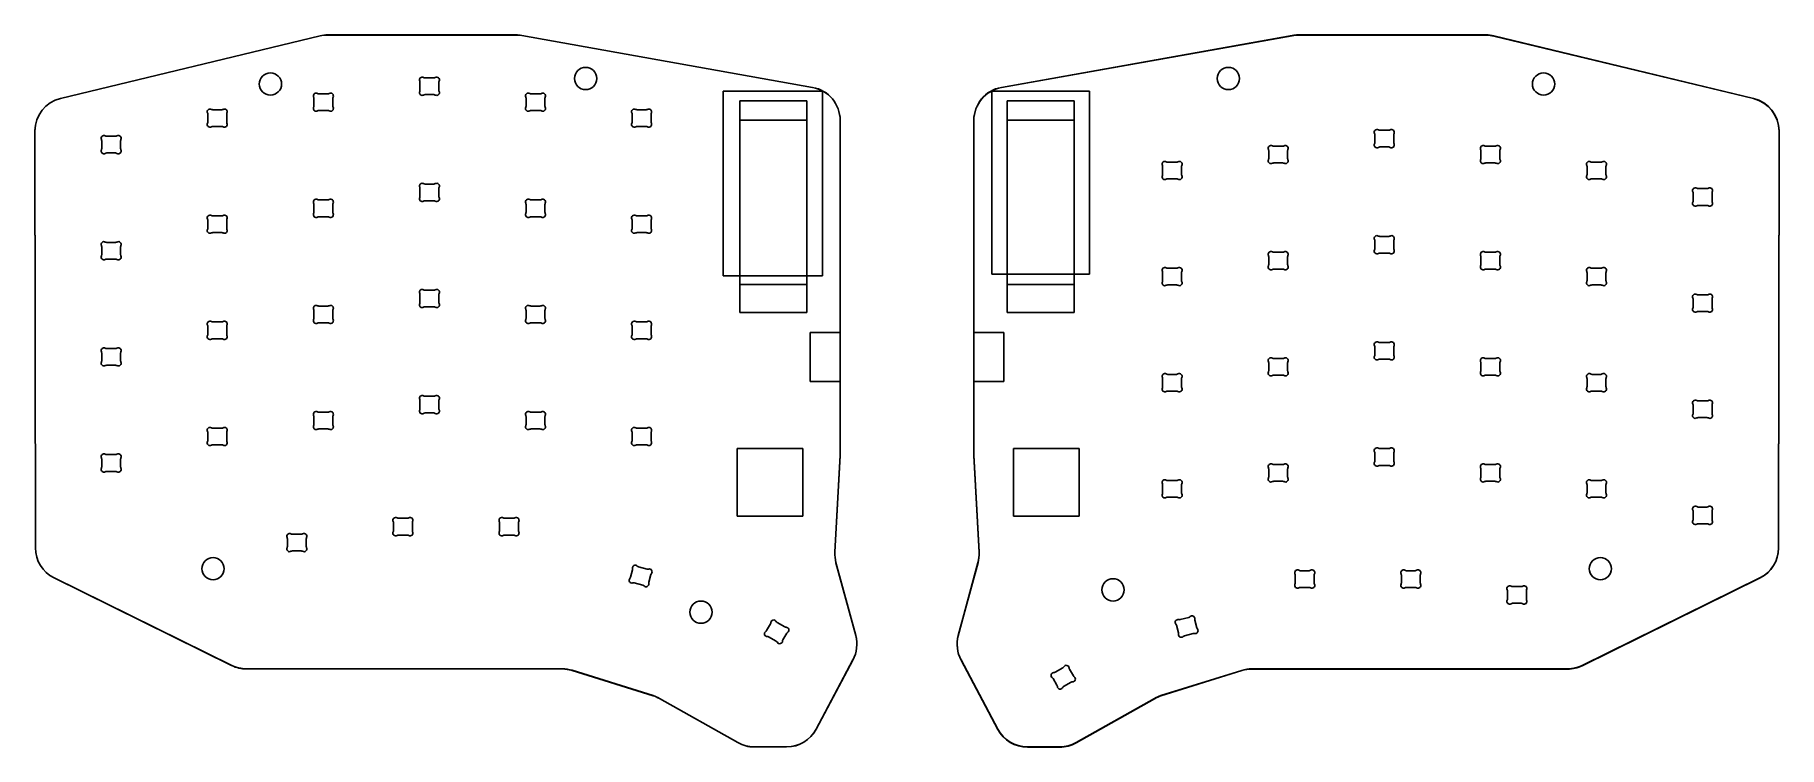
# Model space of a CAD drawing. Extents: x 24 to 338, y -152 to -24.
import ezdxf

# ---------------------------------------------------------------- set-up
doc = ezdxf.new("R2010")
doc.units = 0
doc.layers.add('BLACK', color=7, linetype='CONTINUOUS')

msp = doc.modelspace()

# ---------------------------------------------------------------- linework, layer by layer
at = {"layer": 'BLACK', "linetype": 'CONTINUOUS'}
for p, q in [((29.00072, -35.568137), (75.607487, -24.343)), ((29.000764, -35.591916), (75.607445, -24.3668)), ((77.012358, -24.2), (110.768671, -24.2)), ((77.023889, -24.17621), (110.7687, -24.17621)), ((111.82306, -24.269581), (164.05439, -33.593371)), ((111.82306, -24.293371), (164.05439, -33.617161)), ((250.17694, -24.269581), (197.94561, -33.593371)), ((250.176999, -24.321426), (197.94561, -33.645226)), ((284.987642, -24.17621), (251.231329, -24.17621)), ((284.9875, -24.228065), (251.231329, -24.228065)), ((332.999291, -35.619994), (286.381513, -24.392206)), ((332.999236, -35.568126), (286.392555, -24.34301)), ((93.550001, -34.102841), (93.550001, -32.697157)), ((94.455548, -31.9), (96.044453, -31.9)), ((96.949999, -32.697157), (96.949999, -34.102841)), ((148, -34.3), (165.8, -34.3)), ((148, -67.4), (148, -34.3)), ((165.8, -34.3), (165.8, -67.4)), ((196.25, -34.3), (213.75, -34.3)), ((196.25, -67.1), (196.25, -34.3)), ((213.75, -34.3), (213.75, -67.1)), ((74.500001, -36.960341), (74.500001, -35.554657)), ((75.405548, -34.7575), (76.994453, -34.7575)), ((77.899999, -35.554657), (77.899999, -36.960341)), ((96.044452, -34.899999), (94.455548, -34.899999)), ((112.600001, -36.960341), (112.600001, -35.554657)), ((113.505548, -34.7575), (115.094453, -34.7575)), ((115.999999, -35.554657), (115.999999, -36.960341)), ((151, -36), (163, -36)), ((151, -74), (151, -36)), ((163, -36), (163, -74)), ((199, -36), (211, -36)), ((199, -74), (199, -36)), ((211, -36), (211, -74)), ((55.450001, -39.817841), (55.450001, -38.412157)), ((56.355548, -37.615), (57.944453, -37.615)), ((57.944452, -40.614999), (56.355548, -40.614999)), ((58.849999, -38.412157), (58.849999, -39.817841)), ((76.994452, -37.757499), (75.405548, -37.757499)), ((115.094452, -37.757499), (113.505548, -37.757499)), ((131.650001, -39.817841), (131.650001, -38.412157)), ((132.555548, -37.615), (134.144453, -37.615)), ((134.144452, -40.614999), (132.555548, -40.614999)), ((135.049999, -38.412157), (135.049999, -39.817841)), ((151, -39.5), (163, -39.5)), ((151, -69), (151, -39.5)), ((163, -39.5), (163, -69)), ((169, -39.5), (169, -99.3142)), ((169, -39.52379), (169, -99.337956)), ((193, -39.5), (193, -99.314166)), ((193, -39.5519), (193, -99.3661)), ((199, -39.5), (211, -39.5)), ((199, -69), (199, -39.5)), ((211, -39.5), (211, -69)), ((24.495527, -116.250183), (24.405681, -41.408483)), ((24.495527, -116.273973), (24.405681, -41.432319)), ((36.400001, -44.580341), (36.400001, -43.174657)), ((37.305548, -42.3775), (38.894453, -42.3775)), ((39.799999, -43.174657), (39.799999, -44.580341)), ((265.000001, -43.502843), (265.000001, -42.097159)), ((265.905548, -41.300001), (267.494452, -41.300001)), ((268.399999, -42.097159), (268.399999, -43.502843)), ((337.504473, -116.250183), (337.594319, -41.408529)), ((337.504473, -116.302003), (337.594319, -41.460384)), ((38.894452, -45.377499), (37.305548, -45.377499)), ((245.950001, -46.360343), (245.950001, -44.954659)), ((246.855548, -44.157501), (248.444452, -44.157501)), ((249.349999, -44.954659), (249.349999, -46.360343)), ((267.494452, -44.3), (265.905547, -44.3)), ((284.050001, -46.360343), (284.050001, -44.954659)), ((284.955548, -44.157501), (286.544452, -44.157501)), ((287.449999, -44.954659), (287.449999, -46.360343)), ((226.900001, -49.217843), (226.900001, -47.812159)), ((229.394452, -50.015), (227.805547, -50.015)), ((227.805548, -47.015001), (229.394452, -47.015001)), ((230.299999, -47.812159), (230.299999, -49.217843)), ((248.444452, -47.1575), (246.855547, -47.1575)), ((286.544452, -47.1575), (284.955547, -47.1575)), ((303.100001, -49.217843), (303.100001, -47.812159)), ((305.594452, -50.015), (304.005547, -50.015)), ((304.005548, -47.015001), (305.594452, -47.015001)), ((306.499999, -47.812159), (306.499999, -49.217843)), ((93.550001, -53.152841), (93.550001, -51.747157)), ((94.455548, -50.95), (96.044453, -50.95)), ((96.949999, -51.747157), (96.949999, -53.152841)), ((322.150001, -53.980343), (322.150001, -52.574659)), ((323.055548, -51.777501), (324.644452, -51.777501)), ((325.549999, -52.574659), (325.549999, -53.980343)), ((74.500001, -56.010341), (74.500001, -54.604657)), ((75.405548, -53.8075), (76.994453, -53.8075)), ((77.899999, -54.604657), (77.899999, -56.010341)), ((96.044452, -53.949999), (94.455548, -53.949999)), ((112.600001, -56.010341), (112.600001, -54.604657)), ((113.505548, -53.8075), (115.094453, -53.8075)), ((115.999999, -54.604657), (115.999999, -56.010341)), ((324.644452, -54.7775), (323.055547, -54.7775)), ((55.450001, -58.867841), (55.450001, -57.462157)), ((56.355548, -56.665), (57.944453, -56.665)), ((58.849999, -57.462157), (58.849999, -58.867841)), ((76.994452, -56.807499), (75.405548, -56.807499)), ((115.094452, -56.807499), (113.505548, -56.807499)), ((131.650001, -58.867841), (131.650001, -57.462157)), ((132.555548, -56.665), (134.144453, -56.665)), ((135.049999, -57.462157), (135.049999, -58.867841)), ((36.400001, -63.630341), (36.400001, -62.224657)), ((37.305548, -61.4275), (38.894453, -61.4275)), ((39.799999, -62.224657), (39.799999, -63.630341)), ((57.944452, -59.664999), (56.355548, -59.664999)), ((134.144452, -59.664999), (132.555548, -59.664999)), ((265.000001, -62.552843), (265.000001, -61.147159)), ((265.905548, -60.350001), (267.494452, -60.350001)), ((268.399999, -61.147159), (268.399999, -62.552843)), ((38.894452, -64.427499), (37.305548, -64.427499)), ((245.950001, -65.410343), (245.950001, -64.004659)), ((246.855548, -63.207501), (248.444452, -63.207501)), ((249.349999, -64.004659), (249.349999, -65.410343)), ((267.494452, -63.35), (265.905547, -63.35)), ((284.050001, -65.410343), (284.050001, -64.004659)), ((284.955548, -63.207501), (286.544452, -63.207501)), ((287.449999, -64.004659), (287.449999, -65.410343)), ((165.8, -67.4), (148, -67.4)), ((213.75, -67.1), (196.25, -67.1)), ((226.900001, -68.267843), (226.900001, -66.862159)), ((227.805548, -66.065001), (229.394452, -66.065001)), ((230.299999, -66.862159), (230.299999, -68.267843)), ((248.444452, -66.2075), (246.855547, -66.2075)), ((286.544452, -66.2075), (284.955547, -66.2075)), ((303.100001, -68.267843), (303.100001, -66.862159)), ((304.005548, -66.065001), (305.594452, -66.065001)), ((306.499999, -66.862159), (306.499999, -68.267843)), ((93.550001, -72.202841), (93.550001, -70.797157)), ((94.455548, -70), (96.044453, -70)), ((96.949999, -70.797157), (96.949999, -72.202841)), ((163, -69), (151, -69)), ((211, -69), (199, -69)), ((229.394452, -69.065), (227.805547, -69.065)), ((305.594452, -69.065), (304.005547, -69.065)), ((322.150001, -73.030343), (322.150001, -71.624659)), ((323.055548, -70.827501), (324.644452, -70.827501)), ((325.549999, -71.624659), (325.549999, -73.030343)), ((74.500001, -75.060341), (74.500001, -73.654657)), ((75.405548, -72.8575), (76.994453, -72.8575)), ((77.899999, -73.654657), (77.899999, -75.060341)), ((96.044452, -72.999999), (94.455548, -72.999999)), ((112.600001, -75.060341), (112.600001, -73.654657)), ((113.505548, -72.8575), (115.094453, -72.8575)), ((115.999999, -73.654657), (115.999999, -75.060341)), ((163, -74), (151, -74)), ((211, -74), (199, -74)), ((324.644452, -73.8275), (323.055547, -73.8275)), ((55.450001, -77.917841), (55.450001, -76.512157)), ((56.355548, -75.715), (57.944453, -75.715)), ((58.849999, -76.512157), (58.849999, -77.917841)), ((76.994452, -75.857499), (75.405548, -75.857499)), ((115.094452, -75.857499), (113.505548, -75.857499)), ((131.650001, -77.917841), (131.650001, -76.512157)), ((132.555548, -75.715), (134.144453, -75.715)), ((135.049999, -76.512157), (135.049999, -77.917841)), ((163.6, -77.6), (169, -77.6)), ((163.6, -86.4), (163.6, -77.6)), ((169, -77.6), (169, -86.4)), ((193, -77.6), (198.4, -77.6)), ((193, -86.4), (193, -77.6)), ((198.4, -77.6), (198.4, -86.4)), ((36.400001, -82.680341), (36.400001, -81.274657)), ((37.305548, -80.4775), (38.894453, -80.4775)), ((39.799999, -81.274657), (39.799999, -82.680341)), ((57.944452, -78.714999), (56.355548, -78.714999)), ((134.144452, -78.714999), (132.555548, -78.714999)), ((265.000001, -81.602843), (265.000001, -80.197159)), ((265.905548, -79.400001), (267.494452, -79.400001)), ((268.399999, -80.197159), (268.399999, -81.602843)), ((38.894452, -83.477499), (37.305548, -83.477499)), ((245.950001, -84.460343), (245.950001, -83.054659)), ((246.855548, -82.257501), (248.444452, -82.257501)), ((249.349999, -83.054659), (249.349999, -84.460343)), ((267.494452, -82.4), (265.905547, -82.4)), ((284.050001, -84.460343), (284.050001, -83.054659)), ((284.955548, -82.257501), (286.544452, -82.257501)), ((287.449999, -83.054659), (287.449999, -84.460343)), ((169, -86.4), (163.6, -86.4)), ((198.4, -86.4), (193, -86.4)), ((226.900001, -87.317843), (226.900001, -85.912159)), ((227.805548, -85.115001), (229.394452, -85.115001)), ((230.299999, -85.912159), (230.299999, -87.317843)), ((248.444452, -85.2575), (246.855547, -85.2575)), ((286.544452, -85.2575), (284.955547, -85.2575)), ((303.100001, -87.317843), (303.100001, -85.912159)), ((304.005548, -85.115001), (305.594452, -85.115001)), ((306.499999, -85.912159), (306.499999, -87.317843)), ((93.550001, -91.252841), (93.550001, -89.847157)), ((94.455548, -89.05), (96.044453, -89.05)), ((96.949999, -89.847157), (96.949999, -91.252841)), ((229.394452, -88.115), (227.805547, -88.115)), ((305.594452, -88.115), (304.005547, -88.115)), ((322.150001, -92.080343), (322.150001, -90.674659)), ((323.055548, -89.877501), (324.644452, -89.877501)), ((325.549999, -90.674659), (325.549999, -92.080343)), ((74.500001, -94.110341), (74.500001, -92.704657)), ((75.405548, -91.9075), (76.994453, -91.9075)), ((77.899999, -92.704657), (77.899999, -94.110341)), ((96.044452, -92.049999), (94.455548, -92.049999)), ((112.600001, -94.110341), (112.600001, -92.704657)), ((113.505548, -91.9075), (115.094453, -91.9075)), ((115.999999, -92.704657), (115.999999, -94.110341)), ((324.644452, -92.8775), (323.055547, -92.8775)), ((55.450001, -96.967841), (55.450001, -95.562157)), ((56.355548, -94.765), (57.944453, -94.765)), ((58.849999, -95.562157), (58.849999, -96.967841)), ((76.994452, -94.907499), (75.405548, -94.907499)), ((115.094452, -94.907499), (113.505548, -94.907499)), ((131.650001, -96.967841), (131.650001, -95.562157)), ((132.555548, -94.765), (134.144453, -94.765)), ((135.049999, -95.562157), (135.049999, -96.967841)), ((37.305548, -99.5275), (38.894453, -99.5275)), ((57.944452, -97.764999), (56.355548, -97.764999)), ((134.144452, -97.764999), (132.555548, -97.764999)), ((150.5, -98.4), (162.3, -98.4)), ((150.5, -110.6), (150.5, -98.4)), ((162.3, -98.4), (162.3, -110.6)), ((168.991251, -99.638078), (168.051874, -117.01655)), ((168.991254, -99.661808), (168.051874, -117.040337)), ((193.008744, -99.689833), (193.948129, -117.06845)), ((193.008746, -99.638018), (193.948126, -117.016547)), ((200.1, -98.4), (211.9, -98.4)), ((200.1, -110.6), (200.1, -98.4)), ((211.9, -98.4), (211.9, -110.6)), ((265.000001, -100.652843), (265.000001, -99.247159)), ((265.905548, -98.450001), (267.494452, -98.450001)), ((268.399999, -99.247159), (268.399999, -100.652843)), ((36.400001, -101.730341), (36.400001, -100.324657)), ((38.894452, -102.527499), (37.305548, -102.527499)), ((39.799999, -100.324657), (39.799999, -101.730341)), ((245.950001, -103.510343), (245.950001, -102.104659)), ((246.855548, -101.307501), (248.444452, -101.307501)), ((249.349999, -102.104659), (249.349999, -103.510343)), ((267.494452, -101.45), (265.905547, -101.45)), ((284.050001, -103.510343), (284.050001, -102.104659)), ((284.955548, -101.307501), (286.544452, -101.307501)), ((287.449999, -102.104659), (287.449999, -103.510343)), ((226.900001, -106.367843), (226.900001, -104.962159)), ((227.805548, -104.165001), (229.394452, -104.165001)), ((230.299999, -104.962159), (230.299999, -106.367843)), ((248.444452, -104.3075), (246.855547, -104.3075)), ((286.544452, -104.3075), (284.955547, -104.3075)), ((303.100001, -106.367843), (303.100001, -104.962159)), ((304.005548, -104.165001), (305.594452, -104.165001)), ((306.499999, -104.962159), (306.499999, -106.367843)), ((229.394452, -107.165), (227.805547, -107.165)), ((305.594452, -107.165), (304.005547, -107.165)), ((323.055548, -108.927501), (324.644452, -108.927501)), ((88.787501, -113.160341), (88.787501, -111.754657)), ((89.693048, -110.9575), (91.281953, -110.9575)), ((92.187499, -111.754657), (92.187499, -113.160341)), ((107.837501, -113.160341), (107.837501, -111.754657)), ((108.743048, -110.9575), (110.331953, -110.9575)), ((111.237499, -111.754657), (111.237499, -113.160341)), ((162.3, -110.6), (150.5, -110.6)), ((211.9, -110.6), (200.1, -110.6)), ((322.150001, -111.130343), (322.150001, -109.724659)), ((324.644452, -111.9275), (323.055547, -111.9275)), ((325.549999, -109.724659), (325.549999, -111.130343)), ((69.737501, -116.017841), (69.737501, -114.612157)), ((70.643048, -113.815), (72.231953, -113.815)), ((73.137499, -114.612157), (73.137499, -116.017841)), ((91.281952, -113.957499), (89.693048, -113.957499)), ((110.331952, -113.957499), (108.743048, -113.957499)), ((72.231952, -116.814999), (70.643048, -116.814999)), ((168.250461, -118.904057), (171.782816, -131.989822)), ((168.250463, -118.927853), (171.782829, -132.01366)), ((193.749537, -118.904063), (190.217171, -131.98987)), ((193.746272, -118.968011), (190.217171, -132.041725)), ((59.736458, -137.353093), (27.841758, -121.6242)), ((59.745262, -137.381225), (27.841768, -121.647995)), ((131.347568, -121.546892), (131.711386, -120.189106)), ((132.792397, -119.653484), (134.327161, -120.064723)), ((134.995532, -121.06909), (134.631714, -122.426876)), ((250.712501, -122.560343), (250.712501, -121.154659)), ((251.618048, -120.357501), (253.206952, -120.357501)), ((254.112499, -121.154659), (254.112499, -122.560343)), ((269.762501, -122.560343), (269.762501, -121.154659)), ((270.668048, -120.357501), (272.256952, -120.357501)), ((273.162499, -121.154659), (273.162499, -122.560343)), ((302.254738, -137.357435), (334.158232, -121.624205)), ((302.254775, -137.409272), (334.178833, -121.665901)), ((133.550703, -122.962499), (132.01594, -122.55126)), ((253.206952, -123.3575), (251.618048, -123.3575)), ((272.256952, -123.3575), (270.668047, -123.3575)), ((288.812501, -125.417843), (288.812501, -124.012159)), ((289.718048, -123.215001), (291.306952, -123.215001)), ((292.212499, -124.012159), (292.212499, -125.417843)), ((291.306952, -126.215), (289.718048, -126.215)), ((155.774672, -131.096007), (156.477514, -129.878649)), ((157.660319, -129.641064), (159.036352, -130.435516)), ((229.751189, -131.506584), (229.387371, -130.148798)), ((230.055743, -129.14443), (231.590506, -128.733191)), ((232.671517, -129.268814), (233.035335, -130.6266)), ((157.536351, -133.033591), (156.16032, -132.239139)), ((159.421999, -131.578648), (158.719157, -132.796006)), ((232.366963, -131.630967), (230.832199, -132.042207)), ((171.289246, -136.391525), (164.691893, -148.814201)), ((171.289246, -136.367735), (164.691894, -148.790408)), ((190.710751, -136.419584), (197.316042, -148.857208)), ((190.710754, -136.367735), (197.308107, -148.790411)), ((207.613646, -138.57615), (208.989677, -137.781698)), ((119.0842, -137.97621), (62.399, -137.97621)), ((119.084334, -138), (62.399017, -138)), ((135.397799, -142.788022), (120.862638, -138.245785)), ((135.397892, -142.811841), (120.873984, -138.27312)), ((207.93084, -140.93664), (207.227998, -139.719282)), ((210.489677, -140.379773), (209.113645, -141.174226)), ((210.172483, -138.019283), (210.875325, -139.236641)), ((226.602108, -142.788051), (241.126016, -138.24933)), ((226.602188, -142.839881), (241.125929, -138.301212)), ((242.915666, -137.97621), (299.600983, -137.97621)), ((242.925598, -138.028065), (299.615597, -138.028065)), ((150.630139, -151.205663), (136.540783, -143.2804)), ((150.630139, -151.229453), (136.549809, -143.309268)), ((211.369841, -151.257529), (225.450103, -143.337383)), ((211.369861, -151.205663), (225.450191, -143.285478)), ((159.3928, -151.97621), (153.5717, -151.97621)), ((159.392811, -152), (153.571706, -152)), ((202.607189, -151.97621), (208.428294, -151.97621)), ((202.6072, -152.028065), (208.428294, -152.028065))]:
    msp.add_line(p, q, dxfattribs=at)
at = {"layer": 'BLACK'}
for centre in [(66.7, -33), (123.3, -32), (238.7, -32), (295.3, -33), (56.4, -120), (305.5, -120), (218, -123.8), (144, -127.8)]:
    msp.add_circle(centre, 2, dxfattribs=at)
for centre, radius, start, end in [((77.0124, -30.2), 6.00001, 90.00040107, 103.54204057), ((77.0125, -30.177), 6.000801, 89.89125751, 103.54079036), ((110.7687, -30.1994), 5.9994, 79.87803632, 90.00027696), ((110.7687, -30.1756), 5.99939, 79.87801954, 90), ((251.2312, -30.1751), 5.998885, 89.99876791, 100.1218795), ((251.2312, -30.2269), 5.99883, 89.9987679, 100.12140028), ((284.9875, -30.2296), 6.001535, 76.56889255, 90), ((284.9876, -30.177), 6.00079, 76.45972568, 89.99959898), ((93.95103, -32.2634), 0.499999, -300.2993953, -154.29367517), ((93.95103, -34.5366), 0.499996, -205.70653133, -59.70037344), ((93.05, -32.6971), 0.499976, -0.00653171, 25.70023661), ((93.04964, -34.10276), 0.500361, -25.69659863, -0.00938973), ((94.45555, -31.39999), 0.500009, -120.29901505, -90.00034377), ((96.04445, -31.399991), 0.500009, -89.99965623, -59.70098495), ((96.548969, -32.263401), 0.499999, -25.70617187, 120.29929636), ((96.54897, -34.536598), 0.5, -120.2993953, 25.70642808), ((97.449989, -32.697155), 0.49999, -205.70646243, -179.99988541), ((97.449989, -34.102843), 0.49999, -180.00022919, -154.29353757), ((163, -39.5), 6, 0, 79.87876124), ((163, -39.5238), 6.00001, 0.00009549, 79.87877802), ((199, -39.5), 6, 100.12123876, 180), ((199, -39.5519), 6, 100.12116325, 180), ((30.40562, -41.40128), 5.999943, -256.45834259, -179.93121575), ((30.40562, -41.42507), 5.999943, -256.45877568, -179.93077648), ((55.85103, -37.9784), 0.499999, -300.2993953, -154.29367517), ((56.35555, -37.11499), 0.500009, -120.29901505, -90.00034377), ((57.94445, -37.114991), 0.500009, -89.99965623, -59.70098495), ((58.448969, -37.978401), 0.499999, -25.70617187, 120.29929636), ((74.90103, -35.1209), 0.499999, -300.2993953, -154.29367517), ((74.90103, -37.3941), 0.499996, -205.70653133, -59.70037344), ((74, -35.5546), 0.499976, -0.00653171, 25.70023661), ((73.99964, -36.96026), 0.500361, -25.69659863, -0.00938973), ((75.40555, -34.25749), 0.500009, -120.29901505, -90.00034377), ((76.99445, -34.257491), 0.500009, -89.99965623, -59.70098495), ((77.498969, -35.120901), 0.499999, -25.70617187, 120.29929636), ((77.49897, -37.394098), 0.5, -120.2993953, 25.70642808), ((78.399989, -35.554655), 0.49999, -205.70646243, -179.99988541), ((78.399989, -36.960343), 0.49999, -180.00022919, -154.29353757), ((94.45555, -35.40001), 0.50001, 90.00022918, 120.29880049), ((96.04445, -35.400008), 0.500009, 59.70098495, 89.99977082), ((113.00103, -35.1209), 0.499999, -300.2993953, -154.29367517), ((113.00103, -37.3941), 0.499996, -205.70653133, -59.70037344), ((112.1, -35.5546), 0.499976, -0.00653171, 25.70023661), ((112.09964, -36.96026), 0.500361, -25.69659863, -0.00938973), ((113.50555, -34.25749), 0.500009, -120.29901505, -90.00034377), ((115.09445, -34.257491), 0.500009, -89.99965623, -59.70098495), ((115.598969, -35.120901), 0.499999, -25.70617187, 120.29929636), ((115.59897, -37.394098), 0.5, -120.2993953, 25.70642808), ((116.499989, -35.554655), 0.49999, -205.70646243, -179.99988541), ((116.499989, -36.960343), 0.49999, -180.00022919, -154.29353757), ((132.05103, -37.9784), 0.499999, -300.2993953, -154.29367517), ((132.55555, -37.11499), 0.500009, -120.29901505, -90.00034377), ((134.14445, -37.114991), 0.500009, -89.99965623, -59.70098495), ((134.648969, -37.978401), 0.499999, -25.70617187, 120.29929636), ((331.5944, -41.4013), 5.999957, -0.06903276, 76.45900607), ((331.5944, -41.4531), 5.999904, -0.06955798, 76.45834341), ((55.85103, -40.2516), 0.499996, -205.70653133, -59.70037344), ((54.95, -38.4121), 0.499976, -0.00653171, 25.70023661), ((54.94964, -39.81776), 0.500361, -25.69659863, -0.00938973), ((56.35555, -41.11501), 0.50001, 90.00022918, 120.29880049), ((57.94445, -41.115008), 0.500009, 59.70098495, 89.99977082), ((58.44897, -40.251598), 0.5, -120.2993953, 25.70642808), ((59.349989, -38.412155), 0.49999, -205.70646243, -179.99988541), ((59.349989, -39.817843), 0.49999, -180.00022919, -154.29353757), ((75.40555, -38.25751), 0.50001, 90.00022918, 120.29880049), ((76.99445, -38.257508), 0.500009, 59.70098495, 89.99977082), ((113.50555, -38.25751), 0.50001, 90.00022918, 120.29880049), ((115.09445, -38.257508), 0.500009, 59.70098495, 89.99977082), ((132.05103, -40.2516), 0.499996, -205.70653133, -59.70037344), ((131.15, -38.4121), 0.499976, -0.00653171, 25.70023661), ((131.14964, -39.81776), 0.500361, -25.69659863, -0.00938973), ((132.55555, -41.11501), 0.50001, 90.00022918, 120.29880049), ((134.14445, -41.115008), 0.500009, 59.70098495, 89.99977082), ((134.64897, -40.251598), 0.5, -120.2993953, 25.70642808), ((135.549989, -38.412155), 0.49999, -205.70646243, -179.99988541), ((135.549989, -39.817843), 0.49999, -180.00022919, -154.29353757), ((36.80103, -42.7409), 0.499999, -300.2993953, -154.29367517), ((35.9, -43.1746), 0.499976, -0.00653171, 25.70023661), ((37.30555, -41.87749), 0.500009, -120.29901505, -90.00034377), ((38.89445, -41.877491), 0.500009, -89.99965623, -59.70098495), ((39.398969, -42.740901), 0.499999, -25.70617187, 120.29929636), ((40.299989, -43.174655), 0.49999, -205.70646243, -179.99988541), ((265.40103, -41.663402), 0.5, -300.2993953, -154.29357192), ((265.401031, -43.936599), 0.499999, -205.70617187, -59.70070364), ((264.500011, -42.097157), 0.49999, -0.00022919, 25.70646243), ((264.500011, -43.502845), 0.49999, -25.70646243, 0.00011459), ((265.90555, -40.799992), 0.500009, -120.29901505, -90.00022918), ((267.49445, -40.79999), 0.50001, -89.99977082, -59.70119951), ((267.99897, -41.6634), 0.499996, -25.70653133, 120.29962656), ((267.99897, -43.9366), 0.499999, -120.2993953, 25.70632483), ((268.90036, -42.09724), 0.500361, 154.30340137, 179.99061027), ((268.9, -43.5029), 0.499976, -180.00653171, -154.29976339), ((36.80103, -45.0141), 0.499996, -205.70653133, -59.70037344), ((35.89964, -44.58026), 0.500361, -25.69659863, -0.00938973), ((37.30555, -45.87751), 0.50001, 90.00022918, 120.29880049), ((38.89445, -45.877508), 0.500009, 59.70098495, 89.99977082), ((39.39897, -45.014098), 0.5, -120.2993953, 25.70642808), ((40.299989, -44.580343), 0.49999, -180.00022919, -154.29353757), ((227.30103, -47.378402), 0.5, -300.2993953, -154.29357192), ((227.80555, -46.514992), 0.500009, -120.29901505, -90.00022918), ((229.39445, -46.51499), 0.50001, -89.99977082, -59.70119951), ((229.89897, -47.3784), 0.499996, -25.70653133, 120.29962656), ((246.35103, -44.520902), 0.5, -300.2993953, -154.29357192), ((246.351031, -46.794099), 0.499999, -205.70617187, -59.70070364), ((245.450011, -44.954657), 0.49999, -0.00022919, 25.70646243), ((245.450011, -46.360345), 0.49999, -25.70646243, 0.00011459), ((246.85555, -43.657492), 0.500009, -120.29901505, -90.00022918), ((248.44445, -43.65749), 0.50001, -89.99977082, -59.70119951), ((248.94897, -44.5209), 0.499996, -25.70653133, 120.29962656), ((248.94897, -46.7941), 0.499999, -120.2993953, 25.70632483), ((249.85036, -44.95474), 0.500361, 154.30340137, 179.99061027), ((249.85, -46.3604), 0.499976, -180.00653171, -154.29976339), ((265.90555, -44.800009), 0.500009, 90.00034377, 120.29901505), ((267.49445, -44.80001), 0.500009, 59.70098495, 89.99965623), ((284.45103, -44.520902), 0.5, -300.2993953, -154.29357192), ((284.451031, -46.794099), 0.499999, -205.70617187, -59.70070364), ((283.550011, -44.954657), 0.49999, -0.00022919, 25.70646243), ((283.550011, -46.360345), 0.49999, -25.70646243, 0.00011459), ((284.95555, -43.657492), 0.500009, -120.29901505, -90.00022918), ((286.54445, -43.65749), 0.50001, -89.99977082, -59.70119951), ((287.04897, -44.5209), 0.499996, -25.70653133, 120.29962656), ((287.04897, -46.7941), 0.499999, -120.2993953, 25.70632483), ((287.95036, -44.95474), 0.500361, 154.30340137, 179.99061027), ((287.95, -46.3604), 0.499976, -180.00653171, -154.29976339), ((303.50103, -47.378402), 0.5, -300.2993953, -154.29357192), ((304.00555, -46.514992), 0.500009, -120.29901505, -90.00022918), ((305.59445, -46.51499), 0.50001, -89.99977082, -59.70119951), ((306.09897, -47.3784), 0.499996, -25.70653133, 120.29962656), ((227.301031, -49.651599), 0.499999, -205.70617187, -59.70070364), ((226.400011, -47.812157), 0.49999, -0.00022919, 25.70646243), ((226.400011, -49.217845), 0.49999, -25.70646243, 0.00011459), ((227.80555, -50.515009), 0.500009, 90.00034377, 120.29901505), ((229.39445, -50.51501), 0.500009, 59.70098495, 89.99965623), ((229.89897, -49.6516), 0.499999, -120.2993953, 25.70632483), ((230.80036, -47.81224), 0.500361, 154.30340137, 179.99061027), ((230.8, -49.2179), 0.499976, -180.00653171, -154.29976339), ((246.85555, -47.657509), 0.500009, 90.00034377, 120.29901505), ((248.44445, -47.65751), 0.500009, 59.70098495, 89.99965623), ((284.95555, -47.657509), 0.500009, 90.00034377, 120.29901505), ((286.54445, -47.65751), 0.500009, 59.70098495, 89.99965623), ((303.501031, -49.651599), 0.499999, -205.70617187, -59.70070364), ((302.600011, -47.812157), 0.49999, -0.00022919, 25.70646243), ((302.600011, -49.217845), 0.49999, -25.70646243, 0.00011459), ((304.00555, -50.515009), 0.500009, 90.00034377, 120.29901505), ((305.59445, -50.51501), 0.500009, 59.70098495, 89.99965623), ((306.09897, -49.6516), 0.499999, -120.2993953, 25.70632483), ((307.00036, -47.81224), 0.500361, 154.30340137, 179.99061027), ((307, -49.2179), 0.499976, -180.00653171, -154.29976339), ((93.95103, -51.3134), 0.499999, -300.2993953, -154.29367517), ((93.05, -51.7471), 0.499976, -0.00653171, 25.70023661), ((93.04964, -53.15276), 0.500361, -25.69659863, -0.00938973), ((94.45555, -50.44999), 0.500009, -120.29901505, -90.00034377), ((96.04445, -50.449991), 0.500009, -89.99965623, -59.70098495), ((96.548969, -51.313401), 0.499999, -25.70617187, 120.29929636), ((97.449989, -51.747155), 0.49999, -205.70646243, -179.99988541), ((97.449989, -53.152843), 0.49999, -180.00022919, -154.29353757), ((322.55103, -52.140902), 0.5, -300.2993953, -154.29357192), ((321.650011, -52.574657), 0.49999, -0.00022919, 25.70646243), ((323.05555, -51.277492), 0.500009, -120.29901505, -90.00022918), ((324.64445, -51.27749), 0.50001, -89.99977082, -59.70119951), ((325.14897, -52.1409), 0.499996, -25.70653133, 120.29962656), ((326.05036, -52.57474), 0.500361, 154.30340137, 179.99061027), ((74.90103, -54.1709), 0.499999, -300.2993953, -154.29367517), ((74.90103, -56.4441), 0.499996, -205.70653133, -59.70037344), ((74, -54.6046), 0.499976, -0.00653171, 25.70023661), ((73.99964, -56.01026), 0.500361, -25.69659863, -0.00938973), ((75.40555, -53.30749), 0.500009, -120.29901505, -90.00034377), ((76.99445, -53.307491), 0.500009, -89.99965623, -59.70098495), ((77.498969, -54.170901), 0.499999, -25.70617187, 120.29929636), ((77.49897, -56.444098), 0.5, -120.2993953, 25.70642808), ((78.399989, -54.604655), 0.49999, -205.70646243, -179.99988541), ((78.399989, -56.010343), 0.49999, -180.00022919, -154.29353757), ((93.95103, -53.5866), 0.499996, -205.70653133, -59.70037344), ((94.45555, -54.45001), 0.50001, 90.00022918, 120.29880049), ((96.04445, -54.450008), 0.500009, 59.70098495, 89.99977082), ((96.54897, -53.586598), 0.5, -120.2993953, 25.70642808), ((113.00103, -54.1709), 0.499999, -300.2993953, -154.29367517), ((113.00103, -56.4441), 0.499996, -205.70653133, -59.70037344), ((112.1, -54.6046), 0.499976, -0.00653171, 25.70023661), ((112.09964, -56.01026), 0.500361, -25.69659863, -0.00938973), ((113.50555, -53.30749), 0.500009, -120.29901505, -90.00034377), ((115.09445, -53.307491), 0.500009, -89.99965623, -59.70098495), ((115.598969, -54.170901), 0.499999, -25.70617187, 120.29929636), ((115.59897, -56.444098), 0.5, -120.2993953, 25.70642808), ((116.499989, -54.604655), 0.49999, -205.70646243, -179.99988541), ((116.499989, -56.010343), 0.49999, -180.00022919, -154.29353757), ((322.551031, -54.414099), 0.499999, -205.70617187, -59.70070364), ((321.650011, -53.980345), 0.49999, -25.70646243, 0.00011459), ((323.05555, -55.277509), 0.500009, 90.00034377, 120.29901505), ((324.64445, -55.27751), 0.500009, 59.70098495, 89.99965623), ((325.14897, -54.4141), 0.499999, -120.2993953, 25.70632483), ((326.05, -53.9804), 0.499976, -180.00653171, -154.29976339), ((55.85103, -57.0284), 0.499999, -300.2993953, -154.29367517), ((55.85103, -59.3016), 0.499996, -205.70653133, -59.70037344), ((54.95, -57.4621), 0.499976, -0.00653171, 25.70023661), ((54.94964, -58.86776), 0.500361, -25.69659863, -0.00938973), ((56.35555, -56.16499), 0.500009, -120.29901505, -90.00034377), ((57.94445, -56.164991), 0.500009, -89.99965623, -59.70098495), ((58.448969, -57.028401), 0.499999, -25.70617187, 120.29929636), ((58.44897, -59.301598), 0.5, -120.2993953, 25.70642808), ((59.349989, -57.462155), 0.49999, -205.70646243, -179.99988541), ((59.349989, -58.867843), 0.49999, -180.00022919, -154.29353757), ((75.40555, -57.30751), 0.50001, 90.00022918, 120.29880049), ((76.99445, -57.307508), 0.500009, 59.70098495, 89.99977082), ((113.50555, -57.30751), 0.50001, 90.00022918, 120.29880049), ((115.09445, -57.307508), 0.500009, 59.70098495, 89.99977082), ((132.05103, -57.0284), 0.499999, -300.2993953, -154.29367517), ((132.05103, -59.3016), 0.499996, -205.70653133, -59.70037344), ((131.15, -57.4621), 0.499976, -0.00653171, 25.70023661), ((131.14964, -58.86776), 0.500361, -25.69659863, -0.00938973), ((132.55555, -56.16499), 0.500009, -120.29901505, -90.00034377), ((134.14445, -56.164991), 0.500009, -89.99965623, -59.70098495), ((134.648969, -57.028401), 0.499999, -25.70617187, 120.29929636), ((134.64897, -59.301598), 0.5, -120.2993953, 25.70642808), ((135.549989, -57.462155), 0.49999, -205.70646243, -179.99988541), ((135.549989, -58.867843), 0.49999, -180.00022919, -154.29353757), ((36.80103, -61.7909), 0.499999, -300.2993953, -154.29367517), ((35.9, -62.2246), 0.499976, -0.00653171, 25.70023661), ((37.30555, -60.92749), 0.500009, -120.29901505, -90.00034377), ((38.89445, -60.927491), 0.500009, -89.99965623, -59.70098495), ((39.398969, -61.790901), 0.499999, -25.70617187, 120.29929636), ((40.299989, -62.224655), 0.49999, -205.70646243, -179.99988541), ((56.35555, -60.16501), 0.50001, 90.00022918, 120.29880049), ((57.94445, -60.165008), 0.500009, 59.70098495, 89.99977082), ((132.55555, -60.16501), 0.50001, 90.00022918, 120.29880049), ((134.14445, -60.165008), 0.500009, 59.70098495, 89.99977082), ((265.40103, -60.713402), 0.5, -300.2993953, -154.29357192), ((264.500011, -61.147157), 0.49999, -0.00022919, 25.70646243), ((264.500011, -62.552845), 0.49999, -25.70646243, 0.00011459), ((265.90555, -59.849992), 0.500009, -120.29901505, -90.00022918), ((267.49445, -59.84999), 0.50001, -89.99977082, -59.70119951), ((267.99897, -60.7134), 0.499996, -25.70653133, 120.29962656), ((268.90036, -61.14724), 0.500361, 154.30340137, 179.99061027), ((268.9, -62.5529), 0.499976, -180.00653171, -154.29976339), ((36.80103, -64.0641), 0.499996, -205.70653133, -59.70037344), ((35.89964, -63.63026), 0.500361, -25.69659863, -0.00938973), ((37.30555, -64.92751), 0.50001, 90.00022918, 120.29880049), ((38.89445, -64.927508), 0.500009, 59.70098495, 89.99977082), ((39.39897, -64.064098), 0.5, -120.2993953, 25.70642808), ((40.299989, -63.630343), 0.49999, -180.00022919, -154.29353757), ((246.35103, -63.570902), 0.5, -300.2993953, -154.29357192), ((246.351031, -65.844099), 0.499999, -205.70617187, -59.70070364), ((245.450011, -64.004657), 0.49999, -0.00022919, 25.70646243), ((245.450011, -65.410345), 0.49999, -25.70646243, 0.00011459), ((246.85555, -62.707492), 0.500009, -120.29901505, -90.00022918), ((248.44445, -62.70749), 0.50001, -89.99977082, -59.70119951), ((248.94897, -63.5709), 0.499996, -25.70653133, 120.29962656), ((248.94897, -65.8441), 0.499999, -120.2993953, 25.70632483), ((249.85036, -64.00474), 0.500361, 154.30340137, 179.99061027), ((249.85, -65.4104), 0.499976, -180.00653171, -154.29976339), ((265.401031, -62.986599), 0.499999, -205.70617187, -59.70070364), ((265.90555, -63.850009), 0.500009, 90.00034377, 120.29901505), ((267.49445, -63.85001), 0.500009, 59.70098495, 89.99965623), ((267.99897, -62.9866), 0.499999, -120.2993953, 25.70632483), ((284.45103, -63.570902), 0.5, -300.2993953, -154.29357192), ((284.451031, -65.844099), 0.499999, -205.70617187, -59.70070364), ((283.550011, -64.004657), 0.49999, -0.00022919, 25.70646243), ((283.550011, -65.410345), 0.49999, -25.70646243, 0.00011459), ((284.95555, -62.707492), 0.500009, -120.29901505, -90.00022918), ((286.54445, -62.70749), 0.50001, -89.99977082, -59.70119951), ((287.04897, -63.5709), 0.499996, -25.70653133, 120.29962656), ((287.04897, -65.8441), 0.499999, -120.2993953, 25.70632483), ((287.95036, -64.00474), 0.500361, 154.30340137, 179.99061027), ((287.95, -65.4104), 0.499976, -180.00653171, -154.29976339), ((227.30103, -66.428402), 0.5, -300.2993953, -154.29357192), ((227.301031, -68.701599), 0.499999, -205.70617187, -59.70070364), ((226.400011, -66.862157), 0.49999, -0.00022919, 25.70646243), ((226.400011, -68.267845), 0.49999, -25.70646243, 0.00011459), ((227.80555, -65.564992), 0.500009, -120.29901505, -90.00022918), ((229.39445, -65.56499), 0.50001, -89.99977082, -59.70119951), ((229.89897, -66.4284), 0.499996, -25.70653133, 120.29962656), ((229.89897, -68.7016), 0.499999, -120.2993953, 25.70632483), ((230.80036, -66.86224), 0.500361, 154.30340137, 179.99061027), ((230.8, -68.2679), 0.499976, -180.00653171, -154.29976339), ((246.85555, -66.707509), 0.500009, 90.00034377, 120.29901505), ((248.44445, -66.70751), 0.500009, 59.70098495, 89.99965623), ((284.95555, -66.707509), 0.500009, 90.00034377, 120.29901505), ((286.54445, -66.70751), 0.500009, 59.70098495, 89.99965623), ((303.50103, -66.428402), 0.5, -300.2993953, -154.29357192), ((303.501031, -68.701599), 0.499999, -205.70617187, -59.70070364), ((302.600011, -66.862157), 0.49999, -0.00022919, 25.70646243), ((302.600011, -68.267845), 0.49999, -25.70646243, 0.00011459), ((304.00555, -65.564992), 0.500009, -120.29901505, -90.00022918), ((305.59445, -65.56499), 0.50001, -89.99977082, -59.70119951), ((306.09897, -66.4284), 0.499996, -25.70653133, 120.29962656), ((306.09897, -68.7016), 0.499999, -120.2993953, 25.70632483), ((307.00036, -66.86224), 0.500361, 154.30340137, 179.99061027), ((307, -68.2679), 0.499976, -180.00653171, -154.29976339), ((93.95103, -70.3634), 0.499999, -300.2993953, -154.29367517), ((93.05, -70.7971), 0.499976, -0.00653171, 25.70023661), ((94.45555, -69.49999), 0.500009, -120.29901505, -90.00034377), ((96.04445, -69.499991), 0.500009, -89.99965623, -59.70098495), ((96.548969, -70.363401), 0.499999, -25.70617187, 120.29929636), ((97.449989, -70.797155), 0.49999, -205.70646243, -179.99988541), ((227.80555, -69.565009), 0.500009, 90.00034377, 120.29901505), ((229.39445, -69.56501), 0.500009, 59.70098495, 89.99965623), ((304.00555, -69.565009), 0.500009, 90.00034377, 120.29901505), ((305.59445, -69.56501), 0.500009, 59.70098495, 89.99965623), ((322.55103, -71.190902), 0.5, -300.2993953, -154.29357192), ((321.650011, -71.624657), 0.49999, -0.00022919, 25.70646243), ((323.05555, -70.327492), 0.500009, -120.29901505, -90.00022918), ((324.64445, -70.32749), 0.50001, -89.99977082, -59.70119951), ((325.14897, -71.1909), 0.499996, -25.70653133, 120.29962656), ((326.05036, -71.62474), 0.500361, 154.30340137, 179.99061027), ((74.90103, -73.2209), 0.499999, -300.2993953, -154.29367517), ((74, -73.6546), 0.499976, -0.00653171, 25.70023661), ((73.99964, -75.06026), 0.500361, -25.69659863, -0.00938973), ((75.40555, -72.35749), 0.500009, -120.29901505, -90.00034377), ((76.99445, -72.357491), 0.500009, -89.99965623, -59.70098495), ((77.498969, -73.220901), 0.499999, -25.70617187, 120.29929636), ((78.399989, -73.654655), 0.49999, -205.70646243, -179.99988541), ((78.399989, -75.060343), 0.49999, -180.00022919, -154.29353757), ((93.95103, -72.6366), 0.499996, -205.70653133, -59.70037344), ((93.04964, -72.20276), 0.500361, -25.69659863, -0.00938973), ((94.45555, -73.50001), 0.50001, 90.00022918, 120.29880049), ((96.04445, -73.500008), 0.500009, 59.70098495, 89.99977082), ((96.54897, -72.636598), 0.5, -120.2993953, 25.70642808), ((97.449989, -72.202843), 0.49999, -180.00022919, -154.29353757), ((113.00103, -73.2209), 0.499999, -300.2993953, -154.29367517), ((112.1, -73.6546), 0.499976, -0.00653171, 25.70023661), ((112.09964, -75.06026), 0.500361, -25.69659863, -0.00938973), ((113.50555, -72.35749), 0.500009, -120.29901505, -90.00034377), ((115.09445, -72.357491), 0.500009, -89.99965623, -59.70098495), ((115.598969, -73.220901), 0.499999, -25.70617187, 120.29929636), ((116.499989, -73.654655), 0.49999, -205.70646243, -179.99988541), ((116.499989, -75.060343), 0.49999, -180.00022919, -154.29353757), ((322.551031, -73.464099), 0.499999, -205.70617187, -59.70070364), ((321.650011, -73.030345), 0.49999, -25.70646243, 0.00011459), ((323.05555, -74.327509), 0.500009, 90.00034377, 120.29901505), ((324.64445, -74.32751), 0.500009, 59.70098495, 89.99965623), ((325.14897, -73.4641), 0.499999, -120.2993953, 25.70632483), ((326.05, -73.0304), 0.499976, -180.00653171, -154.29976339), ((55.85103, -76.0784), 0.499999, -300.2993953, -154.29367517), ((55.85103, -78.3516), 0.499996, -205.70653133, -59.70037344), ((54.95, -76.5121), 0.499976, -0.00653171, 25.70023661), ((54.94964, -77.91776), 0.500361, -25.69659863, -0.00938973), ((56.35555, -75.21499), 0.500009, -120.29901505, -90.00034377), ((57.94445, -75.214991), 0.500009, -89.99965623, -59.70098495), ((58.448969, -76.078401), 0.499999, -25.70617187, 120.29929636), ((58.44897, -78.351598), 0.5, -120.2993953, 25.70642808), ((59.349989, -76.512155), 0.49999, -205.70646243, -179.99988541), ((59.349989, -77.917843), 0.49999, -180.00022919, -154.29353757), ((74.90103, -75.4941), 0.499996, -205.70653133, -59.70037344), ((75.40555, -76.35751), 0.50001, 90.00022918, 120.29880049), ((76.99445, -76.357508), 0.500009, 59.70098495, 89.99977082), ((77.49897, -75.494098), 0.5, -120.2993953, 25.70642808), ((113.00103, -75.4941), 0.499996, -205.70653133, -59.70037344), ((113.50555, -76.35751), 0.50001, 90.00022918, 120.29880049), ((115.09445, -76.357508), 0.500009, 59.70098495, 89.99977082), ((115.59897, -75.494098), 0.5, -120.2993953, 25.70642808), ((132.05103, -76.0784), 0.499999, -300.2993953, -154.29367517), ((132.05103, -78.3516), 0.499996, -205.70653133, -59.70037344), ((131.15, -76.5121), 0.499976, -0.00653171, 25.70023661), ((131.14964, -77.91776), 0.500361, -25.69659863, -0.00938973), ((132.55555, -75.21499), 0.500009, -120.29901505, -90.00034377), ((134.14445, -75.214991), 0.500009, -89.99965623, -59.70098495), ((134.648969, -76.078401), 0.499999, -25.70617187, 120.29929636), ((134.64897, -78.351598), 0.5, -120.2993953, 25.70642808), ((135.549989, -76.512155), 0.49999, -205.70646243, -179.99988541), ((135.549989, -77.917843), 0.49999, -180.00022919, -154.29353757), ((36.80103, -80.8409), 0.499999, -300.2993953, -154.29367517), ((35.9, -81.2746), 0.499976, -0.00653171, 25.70023661), ((37.30555, -79.97749), 0.500009, -120.29901505, -90.00034377), ((38.89445, -79.977491), 0.500009, -89.99965623, -59.70098495), ((39.398969, -80.840901), 0.499999, -25.70617187, 120.29929636), ((40.299989, -81.274655), 0.49999, -205.70646243, -179.99988541), ((56.35555, -79.21501), 0.50001, 90.00022918, 120.29880049), ((57.94445, -79.215008), 0.500009, 59.70098495, 89.99977082), ((132.55555, -79.21501), 0.50001, 90.00022918, 120.29880049), ((134.14445, -79.215008), 0.500009, 59.70098495, 89.99977082), ((265.40103, -79.763402), 0.5, -300.2993953, -154.29357192), ((264.500011, -80.197157), 0.49999, -0.00022919, 25.70646243), ((265.90555, -78.899992), 0.500009, -120.29901505, -90.00022918), ((267.49445, -78.89999), 0.50001, -89.99977082, -59.70119951), ((267.99897, -79.7634), 0.499996, -25.70653133, 120.29962656), ((268.90036, -80.19724), 0.500361, 154.30340137, 179.99061027), ((36.80103, -83.1141), 0.499996, -205.70653133, -59.70037344), ((35.89964, -82.68026), 0.500361, -25.69659863, -0.00938973), ((37.30555, -83.97751), 0.50001, 90.00022918, 120.29880049), ((38.89445, -83.977508), 0.500009, 59.70098495, 89.99977082), ((39.39897, -83.114098), 0.5, -120.2993953, 25.70642808), ((40.299989, -82.680343), 0.49999, -180.00022919, -154.29353757), ((246.35103, -82.620902), 0.5, -300.2993953, -154.29357192), ((245.450011, -83.054657), 0.49999, -0.00022919, 25.70646243), ((245.450011, -84.460345), 0.49999, -25.70646243, 0.00011459), ((246.85555, -81.757492), 0.500009, -120.29901505, -90.00022918), ((248.44445, -81.75749), 0.50001, -89.99977082, -59.70119951), ((248.94897, -82.6209), 0.499996, -25.70653133, 120.29962656), ((249.85036, -83.05474), 0.500361, 154.30340137, 179.99061027), ((249.85, -84.4604), 0.499976, -180.00653171, -154.29976339), ((265.401031, -82.036599), 0.499999, -205.70617187, -59.70070364), ((264.500011, -81.602845), 0.49999, -25.70646243, 0.00011459), ((265.90555, -82.900009), 0.500009, 90.00034377, 120.29901505), ((267.49445, -82.90001), 0.500009, 59.70098495, 89.99965623), ((267.99897, -82.0366), 0.499999, -120.2993953, 25.70632483), ((268.9, -81.6029), 0.499976, -180.00653171, -154.29976339), ((284.45103, -82.620902), 0.5, -300.2993953, -154.29357192), ((283.550011, -83.054657), 0.49999, -0.00022919, 25.70646243), ((283.550011, -84.460345), 0.49999, -25.70646243, 0.00011459), ((284.95555, -81.757492), 0.500009, -120.29901505, -90.00022918), ((286.54445, -81.75749), 0.50001, -89.99977082, -59.70119951), ((287.04897, -82.6209), 0.499996, -25.70653133, 120.29962656), ((287.95036, -83.05474), 0.500361, 154.30340137, 179.99061027), ((287.95, -84.4604), 0.499976, -180.00653171, -154.29976339), ((227.30103, -85.478402), 0.5, -300.2993953, -154.29357192), ((227.301031, -87.751599), 0.499999, -205.70617187, -59.70070364), ((226.400011, -85.912157), 0.49999, -0.00022919, 25.70646243), ((226.400011, -87.317845), 0.49999, -25.70646243, 0.00011459), ((227.80555, -84.614992), 0.500009, -120.29901505, -90.00022918), ((229.39445, -84.61499), 0.50001, -89.99977082, -59.70119951), ((229.89897, -85.4784), 0.499996, -25.70653133, 120.29962656), ((229.89897, -87.7516), 0.499999, -120.2993953, 25.70632483), ((230.80036, -85.91224), 0.500361, 154.30340137, 179.99061027), ((230.8, -87.3179), 0.499976, -180.00653171, -154.29976339), ((246.351031, -84.894099), 0.499999, -205.70617187, -59.70070364), ((246.85555, -85.757509), 0.500009, 90.00034377, 120.29901505), ((248.44445, -85.75751), 0.500009, 59.70098495, 89.99965623), ((248.94897, -84.8941), 0.499999, -120.2993953, 25.70632483), ((284.451031, -84.894099), 0.499999, -205.70617187, -59.70070364), ((284.95555, -85.757509), 0.500009, 90.00034377, 120.29901505), ((286.54445, -85.75751), 0.500009, 59.70098495, 89.99965623), ((287.04897, -84.8941), 0.499999, -120.2993953, 25.70632483), ((303.50103, -85.478402), 0.5, -300.2993953, -154.29357192), ((303.501031, -87.751599), 0.499999, -205.70617187, -59.70070364), ((302.600011, -85.912157), 0.49999, -0.00022919, 25.70646243), ((302.600011, -87.317845), 0.49999, -25.70646243, 0.00011459), ((304.00555, -84.614992), 0.500009, -120.29901505, -90.00022918), ((305.59445, -84.61499), 0.50001, -89.99977082, -59.70119951), ((306.09897, -85.4784), 0.499996, -25.70653133, 120.29962656), ((306.09897, -87.7516), 0.499999, -120.2993953, 25.70632483), ((307.00036, -85.91224), 0.500361, 154.30340137, 179.99061027), ((307, -87.3179), 0.499976, -180.00653171, -154.29976339), ((93.95103, -89.4134), 0.499999, -300.2993953, -154.29367517), ((93.05, -89.8471), 0.499976, -0.00653171, 25.70023661), ((94.45555, -88.54999), 0.500009, -120.29901505, -90.00034377), ((96.04445, -88.549991), 0.500009, -89.99965623, -59.70098495), ((96.548969, -89.413401), 0.499999, -25.70617187, 120.29929636), ((97.449989, -89.847155), 0.49999, -205.70646243, -179.99988541), ((227.80555, -88.615009), 0.500009, 90.00034377, 120.29901505), ((229.39445, -88.61501), 0.500009, 59.70098495, 89.99965623), ((304.00555, -88.615009), 0.500009, 90.00034377, 120.29901505), ((305.59445, -88.61501), 0.500009, 59.70098495, 89.99965623), ((322.55103, -90.240902), 0.5, -300.2993953, -154.29357192), ((321.650011, -90.674657), 0.49999, -0.00022919, 25.70646243), ((323.05555, -89.377492), 0.500009, -120.29901505, -90.00022918), ((324.64445, -89.37749), 0.50001, -89.99977082, -59.70119951), ((325.14897, -90.2409), 0.499996, -25.70653133, 120.29962656), ((326.05036, -90.67474), 0.500361, 154.30340137, 179.99061027), ((74.90103, -92.2709), 0.499999, -300.2993953, -154.29367517), ((74, -92.7046), 0.499976, -0.00653171, 25.70023661), ((75.40555, -91.40749), 0.500009, -120.29901505, -90.00034377), ((76.99445, -91.407491), 0.500009, -89.99965623, -59.70098495), ((77.498969, -92.270901), 0.499999, -25.70617187, 120.29929636), ((78.399989, -92.704655), 0.49999, -205.70646243, -179.99988541), ((93.95103, -91.6866), 0.499996, -205.70653133, -59.70037344), ((93.04964, -91.25276), 0.500361, -25.69659863, -0.00938973), ((94.45555, -92.55001), 0.50001, 90.00022918, 120.29880049), ((96.04445, -92.550008), 0.500009, 59.70098495, 89.99977082), ((96.54897, -91.686598), 0.5, -120.2993953, 25.70642808), ((97.449989, -91.252843), 0.49999, -180.00022919, -154.29353757), ((113.00103, -92.2709), 0.499999, -300.2993953, -154.29367517), ((112.1, -92.7046), 0.499976, -0.00653171, 25.70023661), ((113.50555, -91.40749), 0.500009, -120.29901505, -90.00034377), ((115.09445, -91.407491), 0.500009, -89.99965623, -59.70098495), ((115.598969, -92.270901), 0.499999, -25.70617187, 120.29929636), ((116.499989, -92.704655), 0.49999, -205.70646243, -179.99988541), ((322.551031, -92.514099), 0.499999, -205.70617187, -59.70070364), ((321.650011, -92.080345), 0.49999, -25.70646243, 0.00011459), ((323.05555, -93.377509), 0.500009, 90.00034377, 120.29901505), ((324.64445, -93.37751), 0.500009, 59.70098495, 89.99965623), ((325.14897, -92.5141), 0.499999, -120.2993953, 25.70632483), ((326.05, -92.0804), 0.499976, -180.00653171, -154.29976339), ((55.85103, -95.1284), 0.499999, -300.2993953, -154.29367517), ((54.95, -95.5621), 0.499976, -0.00653171, 25.70023661), ((54.94964, -96.96776), 0.500361, -25.69659863, -0.00938973), ((56.35555, -94.26499), 0.500009, -120.29901505, -90.00034377), ((57.94445, -94.264991), 0.500009, -89.99965623, -59.70098495), ((58.448969, -95.128401), 0.499999, -25.70617187, 120.29929636), ((59.349989, -95.562155), 0.49999, -205.70646243, -179.99988541), ((59.349989, -96.967843), 0.49999, -180.00022919, -154.29353757), ((74.90103, -94.5441), 0.499996, -205.70653133, -59.70037344), ((73.99964, -94.11026), 0.500361, -25.69659863, -0.00938973), ((75.40555, -95.40751), 0.50001, 90.00022918, 120.29880049), ((76.99445, -95.407508), 0.500009, 59.70098495, 89.99977082), ((77.49897, -94.544098), 0.5, -120.2993953, 25.70642808), ((78.399989, -94.110343), 0.49999, -180.00022919, -154.29353757), ((113.00103, -94.5441), 0.499996, -205.70653133, -59.70037344), ((112.09964, -94.11026), 0.500361, -25.69659863, -0.00938973), ((113.50555, -95.40751), 0.50001, 90.00022918, 120.29880049), ((115.09445, -95.407508), 0.500009, 59.70098495, 89.99977082), ((115.59897, -94.544098), 0.5, -120.2993953, 25.70642808), ((116.499989, -94.110343), 0.49999, -180.00022919, -154.29353757), ((132.05103, -95.1284), 0.499999, -300.2993953, -154.29367517), ((131.15, -95.5621), 0.499976, -0.00653171, 25.70023661), ((131.14964, -96.96776), 0.500361, -25.69659863, -0.00938973), ((132.55555, -94.26499), 0.500009, -120.29901505, -90.00034377), ((134.14445, -94.264991), 0.500009, -89.99965623, -59.70098495), ((134.648969, -95.128401), 0.499999, -25.70617187, 120.29929636), ((135.549989, -95.562155), 0.49999, -205.70646243, -179.99988541), ((135.549989, -96.967843), 0.49999, -180.00022919, -154.29353757), ((36.80103, -99.8909), 0.499999, -300.2993953, -154.29367517), ((35.9, -100.3246), 0.499976, -0.00653171, 25.70023661), ((37.30555, -99.02749), 0.500009, -120.29901505, -90.00034377), ((38.89445, -99.027491), 0.500009, -89.99965623, -59.70098495), ((39.398969, -99.890901), 0.499999, -25.70617187, 120.29929636), ((40.299989, -100.324655), 0.49999, -205.70646243, -179.99988541), ((55.85103, -97.4016), 0.499996, -205.70653133, -59.70037344), ((56.35555, -98.26501), 0.50001, 90.00022918, 120.29880049), ((57.94445, -98.265008), 0.500009, 59.70098495, 89.99977082), ((58.44897, -97.401598), 0.5, -120.2993953, 25.70642808), ((132.05103, -97.4016), 0.499996, -205.70653133, -59.70037344), ((132.55555, -98.26501), 0.50001, 90.00022918, 120.29880049), ((134.14445, -98.265008), 0.500009, 59.70098495, 89.99977082), ((134.64897, -97.401598), 0.5, -120.2993953, 25.70642808), ((162.9995, -99.3379), 6.0005, -3.09433843, -0.00053472), ((162.9991, -99.3142), 6.0009, -3.0938478, 0), ((198.9978, -99.3142), 5.997802, -180.0003248, -176.90512779), ((198.9976, -99.3661), 5.997599, -180, -176.90583649), ((265.40103, -98.813402), 0.5, -300.2993953, -154.29357192), ((264.500011, -99.247157), 0.49999, -0.00022919, 25.70646243), ((265.90555, -97.949992), 0.500009, -120.29901505, -90.00022918), ((267.49445, -97.94999), 0.50001, -89.99977082, -59.70119951), ((267.99897, -98.8134), 0.499996, -25.70653133, 120.29962656), ((268.90036, -99.24724), 0.500361, 154.30340137, 179.99061027), ((36.80103, -102.1641), 0.499996, -205.70653133, -59.70037344), ((35.89964, -101.73026), 0.500361, -25.69659863, -0.00938973), ((37.30555, -103.02751), 0.50001, 90.00022918, 120.29880049), ((38.89445, -103.027508), 0.500009, 59.70098495, 89.99977082), ((39.39897, -102.164098), 0.5, -120.2993953, 25.70642808), ((40.299989, -101.730343), 0.49999, -180.00022919, -154.29353757), ((246.35103, -101.670902), 0.5, -300.2993953, -154.29357192), ((245.450011, -102.104657), 0.49999, -0.00022919, 25.70646243), ((246.85555, -100.807492), 0.500009, -120.29901505, -90.00022918), ((248.44445, -100.80749), 0.50001, -89.99977082, -59.70119951), ((248.94897, -101.6709), 0.499996, -25.70653133, 120.29962656), ((249.85036, -102.10474), 0.500361, 154.30340137, 179.99061027), ((265.401031, -101.086599), 0.499999, -205.70617187, -59.70070364), ((264.500011, -100.652845), 0.49999, -25.70646243, 0.00011459), ((265.90555, -101.950009), 0.500009, 90.00034377, 120.29901505), ((267.49445, -101.95001), 0.500009, 59.70098495, 89.99965623), ((267.99897, -101.0866), 0.499999, -120.2993953, 25.70632483), ((268.9, -100.6529), 0.499976, -180.00653171, -154.29976339), ((284.45103, -101.670902), 0.5, -300.2993953, -154.29357192), ((283.550011, -102.104657), 0.49999, -0.00022919, 25.70646243), ((284.95555, -100.807492), 0.500009, -120.29901505, -90.00022918), ((286.54445, -100.80749), 0.50001, -89.99977082, -59.70119951), ((287.04897, -101.6709), 0.499996, -25.70653133, 120.29962656), ((287.95036, -102.10474), 0.500361, 154.30340137, 179.99061027), ((227.30103, -104.528402), 0.5, -300.2993953, -154.29357192), ((226.400011, -104.962157), 0.49999, -0.00022919, 25.70646243), ((226.400011, -106.367845), 0.49999, -25.70646243, 0.00011459), ((227.80555, -103.664992), 0.500009, -120.29901505, -90.00022918), ((229.39445, -103.66499), 0.50001, -89.99977082, -59.70119951), ((229.89897, -104.5284), 0.499996, -25.70653133, 120.29962656), ((230.80036, -104.96224), 0.500361, 154.30340137, 179.99061027), ((230.8, -106.3679), 0.499976, -180.00653171, -154.29976339), ((246.351031, -103.944099), 0.499999, -205.70617187, -59.70070364), ((245.450011, -103.510345), 0.49999, -25.70646243, 0.00011459), ((246.85555, -104.807509), 0.500009, 90.00034377, 120.29901505), ((248.44445, -104.80751), 0.500009, 59.70098495, 89.99965623), ((248.94897, -103.9441), 0.499999, -120.2993953, 25.70632483), ((249.85, -103.5104), 0.499976, -180.00653171, -154.29976339), ((284.451031, -103.944099), 0.499999, -205.70617187, -59.70070364), ((283.550011, -103.510345), 0.49999, -25.70646243, 0.00011459), ((284.95555, -104.807509), 0.500009, 90.00034377, 120.29901505), ((286.54445, -104.80751), 0.500009, 59.70098495, 89.99965623), ((287.04897, -103.9441), 0.499999, -120.2993953, 25.70632483), ((287.95, -103.5104), 0.499976, -180.00653171, -154.29976339), ((303.50103, -104.528402), 0.5, -300.2993953, -154.29357192), ((302.600011, -104.962157), 0.49999, -0.00022919, 25.70646243), ((302.600011, -106.367845), 0.49999, -25.70646243, 0.00011459), ((304.00555, -103.664992), 0.500009, -120.29901505, -90.00022918), ((305.59445, -103.66499), 0.50001, -89.99977082, -59.70119951), ((306.09897, -104.5284), 0.499996, -25.70653133, 120.29962656), ((307.00036, -104.96224), 0.500361, 154.30340137, 179.99061027), ((307, -106.3679), 0.499976, -180.00653171, -154.29976339), ((227.301031, -106.801599), 0.499999, -205.70617187, -59.70070364), ((227.80555, -107.665009), 0.500009, 90.00034377, 120.29901505), ((229.39445, -107.66501), 0.500009, 59.70098495, 89.99965623), ((229.89897, -106.8016), 0.499999, -120.2993953, 25.70632483), ((303.501031, -106.801599), 0.499999, -205.70617187, -59.70070364), ((304.00555, -107.665009), 0.500009, 90.00034377, 120.29901505), ((305.59445, -107.66501), 0.500009, 59.70098495, 89.99965623), ((306.09897, -106.8016), 0.499999, -120.2993953, 25.70632483), ((322.55103, -109.290902), 0.5, -300.2993953, -154.29357192), ((321.650011, -109.724657), 0.49999, -0.00022919, 25.70646243), ((323.05555, -108.427492), 0.500009, -120.29901505, -90.00022918), ((324.64445, -108.42749), 0.50001, -89.99977082, -59.70119951), ((325.14897, -109.2909), 0.499996, -25.70653133, 120.29962656), ((326.05036, -109.72474), 0.500361, 154.30340137, 179.99061027), ((89.18853, -111.3209), 0.499999, -300.2993953, -154.29367517), ((88.2875, -111.7546), 0.499976, -0.00653171, 25.70023661), ((89.69305, -110.45749), 0.500009, -120.29901505, -90.00034377), ((91.28195, -110.457491), 0.500009, -89.99965623, -59.70098495), ((91.786469, -111.320901), 0.499999, -25.70617187, 120.29929636), ((92.687489, -111.754655), 0.49999, -205.70646243, -179.99988541), ((108.23853, -111.3209), 0.499999, -300.2993953, -154.29367517), ((107.3375, -111.7546), 0.499976, -0.00653171, 25.70023661), ((108.74305, -110.45749), 0.500009, -120.29901505, -90.00034377), ((110.33195, -110.457491), 0.500009, -89.99965623, -59.70098495), ((110.836469, -111.320901), 0.499999, -25.70617187, 120.29929636), ((111.737489, -111.754655), 0.49999, -205.70646243, -179.99988541), ((322.551031, -111.564099), 0.499999, -205.70617187, -59.70070364), ((321.650011, -111.130345), 0.49999, -25.70646243, 0.00011459), ((323.05555, -112.427509), 0.500009, 90.00034377, 120.29901505), ((324.64445, -112.42751), 0.500009, 59.70098495, 89.99965623), ((325.14897, -111.5641), 0.499999, -120.2993953, 25.70632483), ((326.05, -111.1304), 0.499976, -180.00653171, -154.29976339), ((70.13853, -114.1784), 0.499999, -300.2993953, -154.29367517), ((69.2375, -114.6121), 0.499976, -0.00653171, 25.70023661), ((70.64305, -113.31499), 0.500009, -120.29901505, -90.00034377), ((72.23195, -113.314991), 0.500009, -89.99965623, -59.70098495), ((72.736469, -114.178401), 0.499999, -25.70617187, 120.29929636), ((73.637489, -114.612155), 0.49999, -205.70646243, -179.99988541), ((89.18853, -113.5941), 0.499996, -205.70653133, -59.70037344), ((88.28714, -113.16026), 0.500361, -25.69659863, -0.00938973), ((89.69305, -114.45751), 0.50001, 90.00022918, 120.29880049), ((91.28195, -114.457508), 0.500009, 59.70098495, 89.99977082), ((91.78647, -113.594098), 0.5, -120.2993953, 25.70642808), ((92.687489, -113.160343), 0.49999, -180.00022919, -154.29353757), ((108.23853, -113.5941), 0.499996, -205.70653133, -59.70037344), ((107.33714, -113.16026), 0.500361, -25.69659863, -0.00938973), ((108.74305, -114.45751), 0.50001, 90.00022918, 120.29880049), ((110.33195, -114.457508), 0.500009, 59.70098495, 89.99977082), ((110.83647, -113.594098), 0.5, -120.2993953, 25.70642808), ((111.737489, -113.160343), 0.49999, -180.00022919, -154.29353757), ((30.4955, -116.243), 5.999972, -179.93140713, -116.25023838), ((30.4955, -116.2668), 5.999963, -179.93150262, -116.25017385), ((70.13853, -116.4516), 0.499996, -205.70653133, -59.70037344), ((69.23714, -116.01776), 0.500361, -25.69659863, -0.00938973), ((70.64305, -117.31501), 0.50001, 90.00022918, 120.29880049), ((72.23195, -117.315008), 0.500009, 59.70098495, 89.99977082), ((72.73647, -116.451598), 0.5, -120.2993953, 25.70642808), ((73.637489, -116.017843), 0.49999, -180.00022919, -154.29353757), ((174.0431, -117.3404), 5.999974, -183.09405754, -164.89370258), ((174.0431, -117.3642), 5.999971, -183.0941815, -164.89373448), ((187.9564, -117.3922), 6.000469, -15.22522552, 3.09284484), ((187.9569, -117.3404), 5.999972, -15.10635771, 3.09408615), ((331.5045, -116.243), 5.999977, -63.74986838, -0.06859287), ((331.5044, -116.2948), 6.000077, -63.52990337, -0.06878271), ((131.62267, -122.069655), 0.500005, -220.70531575, -74.70094165), ((130.864268, -121.417308), 0.500371, -40.69628288, -15.00941859), ((132.211015, -119.873923), 0.499999, -315.29940161, -169.29371177), ((131.228534, -120.059667), 0.499886, -15.00655359, 10.7052305), ((132.921811, -119.170512), 0.500009, -135.29899097, -105.00036643), ((134.45657, -119.58175), 0.500009, -104.99964301, -74.70095207), ((134.72043, -120.546321), 0.5, -40.7060107, 105.299099), ((135.478451, -121.198476), 0.499952, 139.2926241, 165.00119067), ((251.11353, -120.720902), 0.5, -300.2993953, -154.29357192), ((250.212511, -121.154657), 0.49999, -0.00022919, 25.70646243), ((251.61805, -119.857492), 0.500009, -120.29901505, -90.00022918), ((253.20695, -119.85749), 0.50001, -89.99977082, -59.70119951), ((253.71147, -120.7209), 0.499996, -25.70653133, 120.29962656), ((254.61288, -121.15475), 0.500382, 154.30336256, 179.98946562), ((270.163528, -120.7209), 0.499999, -300.2997088, -154.29326601), ((269.262502, -121.154657), 0.499999, -0.00022918, 25.70622158), ((270.66805, -119.857492), 0.500009, -120.29901505, -90.00022918), ((272.25695, -119.8575), 0.500002, -89.99977082, -59.70062139), ((272.76147, -120.72091), 0.500005, -25.70529232, 120.29904842), ((273.66284, -121.15473), 0.500341, 154.3032338, 179.99175503), ((131.88653, -123.034235), 0.500011, 75.00030562, 105.29887694), ((133.42129, -123.44547), 0.500009, 44.70100903, 74.99985494), ((134.132087, -122.742062), 0.499999, -135.29972656, 10.70675991), ((135.114637, -122.556286), 0.499962, -195.00123671, -169.29279015), ((251.113531, -122.994099), 0.499999, -205.70617187, -59.70070364), ((250.212511, -122.560345), 0.49999, -25.70646243, 0.00011459), ((251.618057, -123.857536), 0.500036, 90.00103125, 120.29814673), ((253.20695, -123.85751), 0.500009, 59.70098495, 89.99965623), ((253.71147, -122.9941), 0.499999, -120.2993953, 25.70632483), ((254.6125, -122.5604), 0.499976, -180.00653171, -154.29976339), ((270.163532, -122.994097), 0.5, -205.70591567, -59.7009182), ((269.262473, -122.560336), 0.500028, -25.70550293, -0.00091668), ((270.668048, -123.857501), 0.500001, 90.00011459, 120.29927967), ((272.25695, -123.85751), 0.500009, 59.70098495, 89.99965623), ((272.76147, -122.9941), 0.499999, -120.2993953, 25.70632483), ((273.6625, -122.5603), 0.500019, -179.99507257, -154.28943823), ((289.213528, -123.578401), 0.499998, -300.2997088, -154.29336926), ((288.312511, -124.012157), 0.49999, -0.00022919, 25.70646243), ((289.718053, -122.714973), 0.500028, -120.29815565, -90.00057293), ((291.30694, -122.71497), 0.500033, -89.99862499, -59.70136636), ((291.81147, -123.5784), 0.499996, -25.70653133, 120.29962656), ((292.71279, -124.01223), 0.500292, 154.30095726, 179.99175422), ((289.213532, -125.851597), 0.5, -205.70591567, -59.7009182), ((288.312511, -125.417845), 0.49999, -25.70646243, 0.00011459), ((289.718042, -126.714982), 0.499982, 89.99931243, 120.29978451), ((291.30695, -126.71501), 0.500009, 59.70098495, 89.99965623), ((291.81147, -125.8516), 0.499999, -120.2993953, 25.70632483), ((292.7124, -125.4179), 0.499886, -180.00653301, -154.29479285), ((155.905094, -131.672167), 0.499997, -235.70650842, -89.70033981), ((155.341396, -130.845761), 0.500351, -55.69708625, -30.00947686), ((156.044616, -129.628649), 0.499886, -30.00657324, -4.29473673), ((157.041694, -129.703519), 0.499999, 29.70062096, 175.70624156), ((157.910326, -129.208044), 0.500009, -150.29902294, -120.00033381), ((159.28635, -130.002517), 0.499987, -120.0005866, -89.700563), ((159.291575, -131.002489), 0.499999, -55.70618995, 90.29931522), ((159.855004, -131.828641), 0.49999, 124.29353474, 150.00015415), ((229.66247, -129.626027), 0.499998, -285.29960159, -139.29351663), ((228.904402, -130.278209), 0.500006, 14.99998301, 40.7059845), ((229.268236, -131.635993), 0.49999, -10.70645854, 15.00012548), ((229.926331, -128.661446), 0.500021, -105.29835354, -75.00035117), ((231.461092, -128.250218), 0.50001, -74.99980357, -44.70117192), ((232.171888, -128.953629), 0.499996, -10.70649214, 135.29964681), ((232.760235, -131.149371), 0.5, -105.29935029, 40.7063339), ((233.154809, -129.13939), 0.500321, -190.69757976, -165.00837375), ((233.518288, -130.497149), 0.500019, -164.99511499, -139.28951894), ((155.910303, -132.672224), 0.500072, 60.00245496, 90.2972092), ((157.286363, -133.466596), 0.499987, 29.70054874, 60.0007496), ((158.154978, -132.971138), 0.499999, -150.29967765, -4.29330136), ((159.15216, -133.046002), 0.49999, 149.99984108, 175.70650716), ((165.9902, -133.5535), 5.999957, -27.97202657, 15.10654826), ((165.9901, -133.5773), 6.000057, -27.9714941, 15.10591671), ((196.0098, -133.5535), 5.999984, -195.10607338, -152.02797367), ((196.0098, -133.6054), 5.999963, -195.10648825, -152.02841723), ((230.250819, -131.821766), 0.499998, -190.70615435, -44.7007596), ((230.9616, -132.525159), 0.499987, 104.99938032, 135.29940923), ((232.496373, -132.113941), 0.50001, 74.70095207, 104.99964301), ((62.399, -131.9761), 6.00011, -116.34337298, -90), ((62.399, -132), 6, -116.25009853, -89.99983766), ((208.73967, -137.348677), 0.50001, -59.99978078, -29.70117613), ((209.608302, -137.844152), 0.499997, 4.29352132, 150.2995641), ((299.6009, -131.9761), 6.000135, -89.99920742, -63.74950962), ((299.6008, -132.0276), 6.000498, -89.85871029, -63.74975962), ((119.0842, -143.9772), 6.00099, 72.76106647, 90), ((119.0843, -144.0004), 6.0004, 72.64680474, 89.99967535), ((207.35842, -139.143124), 0.499999, -270.2995438, -124.29355614), ((206.794986, -139.969281), 0.499999, 29.99994098, 55.70628462), ((207.363638, -138.143117), 0.500022, -90.29838537, -60.00036907), ((210.605809, -137.769184), 0.500321, -175.69751411, -150.0082772), ((210.73968, -140.812795), 0.500009, 89.70103453, 119.99966574), ((210.744902, -139.8128), 0.499999, -90.29942921, 55.70628462), ((211.308317, -138.986604), 0.500019, -149.99514202, -124.28946333), ((242.9159, -144.0291), 6.001058, 89.90740697, 107.35407931), ((242.9158, -143.9769), 6.000699, 90.00127946, 107.35328074), ((133.608, -148.5157), 6.000806, 60.74271799, 72.64689012), ((133.6083, -148.5387), 5.999963, 60.64263348, 72.6464442), ((207.497837, -141.186637), 0.49999, 4.29349284, 30.00010163), ((208.49502, -141.111769), 0.499999, -175.70612729, -29.70067774), ((209.363634, -141.60723), 0.499987, 119.99940694, 150.29945126), ((228.3921, -148.5676), 6.000876, 107.35402293, 119.35775302), ((228.3921, -148.5158), 6.000925, 107.35466655, 119.35652922), ((159.3928, -145.9762), 6.000014, -90, -27.97158363), ((159.3928, -146), 6.000009, -89.99989496, -27.97152907), ((202.6072, -145.9762), 6.00001, -152.02838659, -90.00010504), ((202.6072, -146.0279), 6.000165, -151.86552466, -90), ((153.5717, -145.9763), 5.99991, -119.35812236, -90), ((153.5717, -146.0001), 5.9999, -119.35816918, -89.9999427), ((208.4284, -145.9764), 5.999782, -90.00101226, -60.64224178), ((208.4284, -146.0283), 5.999743, -90.00101227, -60.64224906)]:
    msp.add_arc(centre, radius, start, end, dxfattribs=at)

doc.saveas('drawing.dxf')
